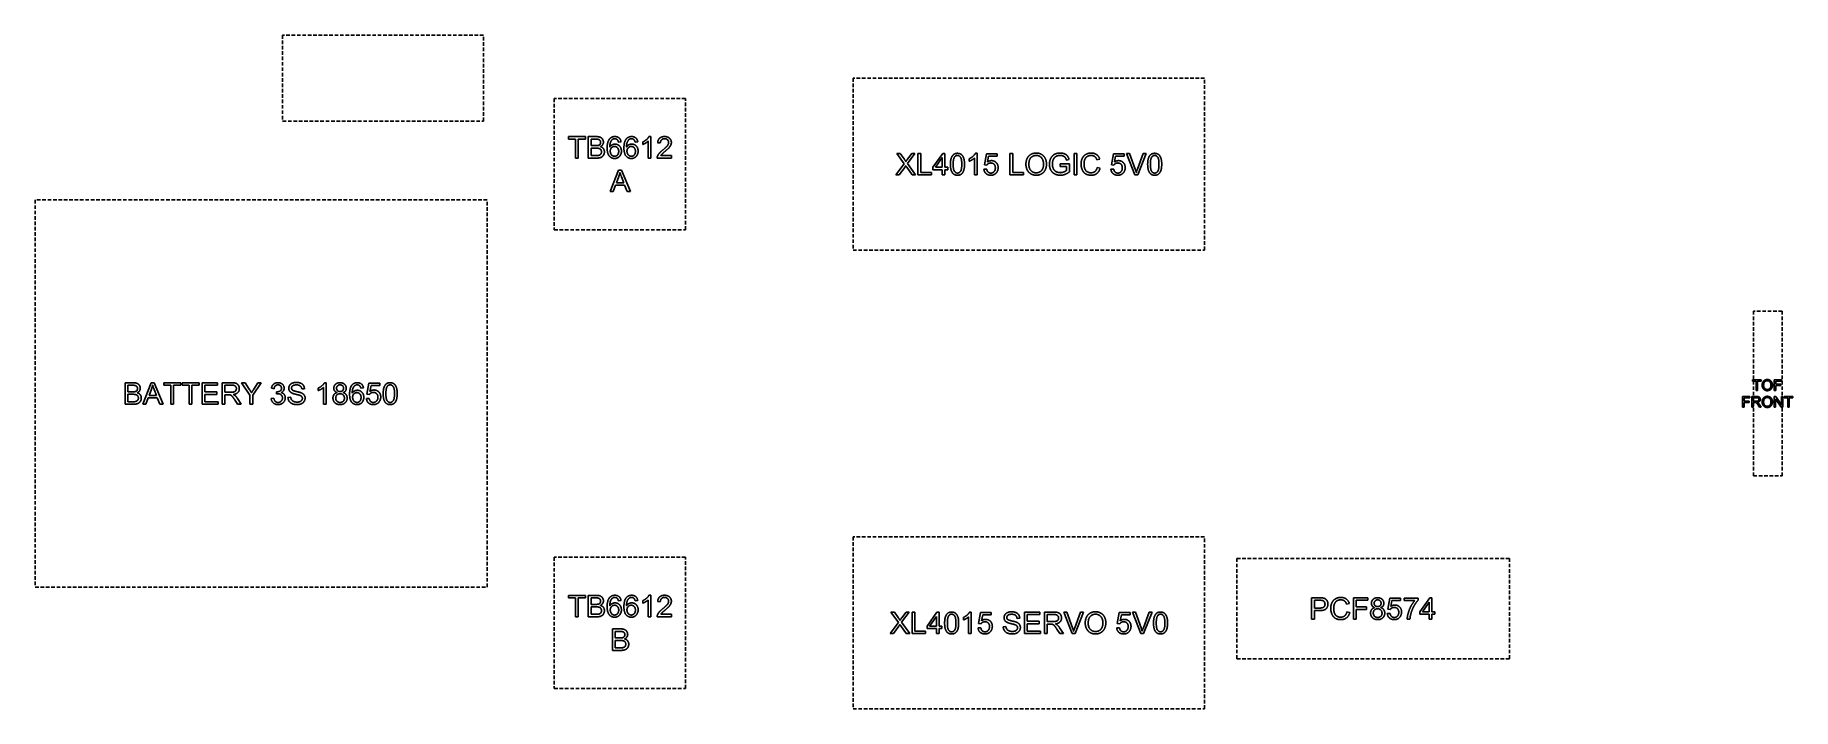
# Model space of a CAD drawing. Header units: millimetres. Extents: x -106 to 139, y -44 to 50.
import ezdxf

# ---------------------------------------------------------------- set-up
doc = ezdxf.new("R2010")
doc.units = ezdxf.units.MM
doc.linetypes.add('DASHED', pattern=[0.75, 0.5, -0.25])
doc.layers.get('0').update_dxf_attribs({"linetype": 'CONTINUOUS'})

msp = doc.modelspace()

# ---------------------------------------------------------------- linework, layer by layer
at = {"linetype": 'DASHED'}
for p, q in [((-44, 50), (-72, 50)), ((-72, 50), (-72, 38)), ((-44, 38), (-44, 50)), ((56.5, 44), (7.5, 44)), ((7.5, 44), (7.5, 20)), ((56.5, 20), (56.5, 44)), ((-15.85, 41.15), (-34.15, 41.15)), ((-34.15, 41.15), (-34.15, 22.85)), ((-15.85, 22.85), (-15.85, 41.15)), ((-72, 38), (-44, 38)), ((-43.5, 27), (-106.5, 27)), ((-106.5, 27), (-106.5, -27)), ((-43.5, -27), (-43.5, 27)), ((-34.15, 22.85), (-15.85, 22.85)), ((7.5, 20), (56.5, 20)), ((137, 11.5), (133, 11.5)), ((133, 11.5), (133, -11.5)), ((137, -11.5), (137, 11.5)), ((133, -11.5), (137, -11.5)), ((56.5, -20), (7.5, -20)), ((7.5, -20), (7.5, -44)), ((56.5, -44), (56.5, -20)), ((-15.85, -22.85), (-34.15, -22.85)), ((-34.15, -22.85), (-34.15, -41.15)), ((-15.85, -41.15), (-15.85, -22.85)), ((99, -23), (61, -23)), ((61, -23), (61, -37)), ((99, -37), (99, -23)), ((-106.5, -27), (-43.5, -27)), ((61, -37), (99, -37)), ((-34.15, -41.15), (-15.85, -41.15)), ((7.5, -44), (56.5, -44))]:
    msp.add_line(p, q, dxfattribs=at)
for p, q in [((-32.18, 35.49), (-32.18, 35.84)), ((-32.18, 35.84), (-29.8, 35.84)), ((-31.19, 35.49), (-32.18, 35.49)), ((-31.19, 32.84), (-31.19, 35.49)), ((-29.8, 35.49), (-30.79, 35.49)), ((-30.79, 35.49), (-30.79, 32.84)), ((-29.8, 35.84), (-29.8, 35.49)), ((-29.41, 32.84), (-29.41, 35.84)), ((-29.41, 35.84), (-28.29, 35.84)), ((-28.41, 35.49), (-29.01, 35.49)), ((-29.01, 35.49), (-29.01, 34.58)), ((-29.01, 34.58), (-28.37, 34.58)), ((-24.84, 35.11), (-25.2, 35.08)), ((-22.51, 35.11), (-22.87, 35.08)), ((-21.8, 34.74), (-21.8, 35.1)), ((-21.07, 32.84), (-21.07, 35.19)), ((-20.94, 35.85), (-20.7, 35.85)), ((-20.7, 35.85), (-20.7, 32.84)), ((-19.36, 34.95), (-19.73, 34.99)), ((-30.79, 32.84), (-31.19, 32.84)), ((-28.27, 32.84), (-29.41, 32.84)), ((-28.32, 34.23), (-29.01, 34.23)), ((-29.01, 34.23), (-29.01, 33.2)), ((-29.01, 33.2), (-28.27, 33.2)), ((-20.7, 32.84), (-21.07, 32.84)), ((-17.82, 32.84), (-19.8, 32.84)), ((-19.29, 33.2), (-17.82, 33.2)), ((-17.82, 33.2), (-17.82, 32.84)), ((13.47, 30.5), (14.63, 32.06)), ((14.63, 32.06), (13.61, 33.5)), ((13.61, 33.5), (14.08, 33.5)), ((14.08, 33.5), (14.63, 32.73)), ((16.14, 33.5), (15.09, 32.09)), ((15.09, 32.09), (16.22, 30.5)), ((15.1, 32.7), (15.71, 33.5)), ((15.71, 33.5), (16.14, 33.5)), ((16.55, 30.5), (16.55, 33.5)), ((16.55, 33.5), (16.95, 33.5)), ((16.95, 33.5), (16.95, 30.85)), ((18.63, 31.56), (20, 33.5)), ((19.93, 32.91), (18.99, 31.56)), ((19.93, 31.56), (19.93, 32.91)), ((20, 33.5), (20.3, 33.5)), ((20.3, 33.5), (20.3, 31.56)), ((23.7, 32.4), (23.7, 32.76)), ((24.43, 30.5), (24.43, 32.85)), ((24.56, 33.51), (24.8, 33.51)), ((24.8, 33.51), (24.8, 30.5)), ((25.81, 31.92), (26.1, 33.46)), ((26.16, 31.87), (25.81, 31.92)), ((26.1, 33.46), (27.59, 33.46)), ((26.4, 33.11), (26.23, 32.3)), ((27.59, 33.11), (26.4, 33.11)), ((27.59, 33.46), (27.59, 33.11)), ((29.37, 30.5), (29.37, 33.5)), ((29.37, 33.5), (29.77, 33.5)), ((29.77, 33.5), (29.77, 30.85)), ((36.38, 31.68), (36.38, 32.03)), ((36.38, 32.03), (37.66, 32.03)), ((37.61, 32.66), (37.25, 32.56)), ((37.66, 32.03), (37.66, 30.92)), ((38.31, 30.5), (38.31, 33.5)), ((38.31, 33.5), (38.7, 33.5)), ((38.7, 33.5), (38.7, 30.5)), ((41.89, 32.68), (41.5, 32.59)), ((43.51, 31.92), (43.8, 33.46)), ((43.86, 31.87), (43.51, 31.92)), ((43.8, 33.46), (45.29, 33.46)), ((44.1, 33.11), (43.94, 32.3)), ((45.29, 33.11), (44.1, 33.11)), ((45.29, 33.46), (45.29, 33.11)), ((46.78, 30.5), (45.62, 33.5)), ((45.62, 33.5), (46.05, 33.5)), ((46.05, 33.5), (46.83, 31.32)), ((47.15, 31.32), (47.96, 33.5)), ((48.37, 33.5), (47.19, 30.5)), ((47.96, 33.5), (48.37, 33.5)), ((-26.34, 28.16), (-25.19, 31.16)), ((-25.15, 30.27), (-25.48, 29.39)), ((-25.19, 31.16), (-24.76, 31.16)), ((-24.46, 29.39), (-24.77, 30.22)), ((-24.76, 31.16), (-23.53, 28.16)), ((13.95, 30.5), (13.47, 30.5)), ((14.7, 31.55), (13.95, 30.5)), ((15.73, 30.5), (14.98, 31.57)), ((16.22, 30.5), (15.73, 30.5)), ((18.43, 30.5), (16.55, 30.5)), ((16.95, 30.85), (18.43, 30.85)), ((18.43, 30.85), (18.43, 30.5)), ((18.63, 31.22), (18.63, 31.56)), ((19.93, 31.22), (18.63, 31.22)), ((18.99, 31.56), (19.93, 31.56)), ((19.93, 30.5), (19.93, 31.22)), ((20.3, 30.5), (19.93, 30.5)), ((20.3, 31.56), (20.71, 31.56)), ((20.71, 31.22), (20.3, 31.22)), ((20.3, 31.22), (20.3, 30.5)), ((20.71, 31.56), (20.71, 31.22)), ((24.8, 30.5), (24.43, 30.5)), ((25.75, 31.29), (26.13, 31.32)), ((31.25, 30.5), (29.37, 30.5)), ((29.77, 30.85), (31.25, 30.85)), ((31.25, 30.85), (31.25, 30.5)), ((37.27, 31.68), (36.38, 31.68)), ((37.27, 31.12), (37.27, 31.68)), ((38.7, 30.5), (38.31, 30.5)), ((41.55, 31.55), (41.94, 31.45)), ((43.45, 31.29), (43.83, 31.32)), ((47.19, 30.5), (46.78, 30.5)), ((-25.92, 28.16), (-26.34, 28.16)), ((-25.59, 29.07), (-25.92, 28.16)), ((-24.34, 29.07), (-25.59, 29.07)), ((-25.48, 29.39), (-24.46, 29.39)), ((-23.99, 28.16), (-24.34, 29.07)), ((-23.53, 28.16), (-23.99, 28.16)), ((-93.96, -1.5), (-93.96, 1.5)), ((-93.96, 1.5), (-92.84, 1.5)), ((-92.97, 1.15), (-93.57, 1.15)), ((-93.57, 1.15), (-93.57, 0.24)), ((-93.57, 0.24), (-92.92, 0.24)), ((-91.48, -1.5), (-90.33, 1.5)), ((-90.29, 0.61), (-90.62, -0.27)), ((-90.33, 1.5), (-89.9, 1.5)), ((-89.6, -0.27), (-89.91, 0.56)), ((-89.9, 1.5), (-88.67, -1.5)), ((-88.58, 1.15), (-88.58, 1.5)), ((-88.58, 1.5), (-86.2, 1.5)), ((-87.59, 1.15), (-88.58, 1.15)), ((-87.59, -1.5), (-87.59, 1.15)), ((-86.2, 1.15), (-87.2, 1.15)), ((-87.2, 1.15), (-87.2, -1.5)), ((-86.2, 1.5), (-86.2, 1.15)), ((-86.02, 1.15), (-86.02, 1.5)), ((-86.02, 1.5), (-83.64, 1.5)), ((-85.03, 1.15), (-86.02, 1.15)), ((-85.03, -1.5), (-85.03, 1.15)), ((-83.64, 1.15), (-84.64, 1.15)), ((-84.64, 1.15), (-84.64, -1.5)), ((-83.64, 1.5), (-83.64, 1.15)), ((-83.23, -1.5), (-83.23, 1.5)), ((-83.23, 1.5), (-81.06, 1.5)), ((-81.06, 1.15), (-82.83, 1.15)), ((-82.83, 1.15), (-82.83, 0.23)), ((-82.83, 0.23), (-81.17, 0.23)), ((-81.17, 0.23), (-81.17, -0.12)), ((-81.06, 1.5), (-81.06, 1.15)), ((-80.44, -1.5), (-80.44, 1.5)), ((-80.44, 1.5), (-79.11, 1.5)), ((-79.09, 1.17), (-80.04, 1.17)), ((-80.04, 1.17), (-80.04, 0.18)), ((-80.04, 0.18), (-79.19, 0.18)), ((-76.57, -0.23), (-77.73, 1.5)), ((-77.73, 1.5), (-77.24, 1.5)), ((-77.24, 1.5), (-76.65, 0.6)), ((-74.98, 1.5), (-76.17, -0.23)), ((-76.02, 0.62), (-75.44, 1.5)), ((-75.44, 1.5), (-74.98, 1.5)), ((-73.2, 0.67), (-73.57, 0.73)), ((-72.88, -0.08), (-72.84, 0.24)), ((-68.96, 0.65), (-69.34, 0.63)), ((-67.03, 0.4), (-67.03, 0.76)), ((-66.3, -1.5), (-66.3, 0.85)), ((-66.16, 1.51), (-65.93, 1.51)), ((-65.93, 1.51), (-65.93, -1.5)), ((-60.74, 0.77), (-61.11, 0.74)), ((-60.26, -0.08), (-59.97, 1.46)), ((-59.97, 1.46), (-58.47, 1.46)), ((-59.67, 1.11), (-59.83, 0.3)), ((-58.47, 1.11), (-59.67, 1.11)), ((-58.47, 1.46), (-58.47, 1.11)), ((132.89, 1.74), (132.89, 1.92)), ((132.89, 1.92), (134.08, 1.92)), ((133.38, 1.74), (132.89, 1.74)), ((133.38, 0.42), (133.38, 1.74)), ((133.58, 0.42), (133.38, 0.42)), ((134.08, 1.74), (133.58, 1.74)), ((133.58, 1.74), (133.58, 0.42)), ((134.08, 1.92), (134.08, 1.74)), ((135.92, 0.42), (135.92, 1.92)), ((135.92, 1.92), (136.93, 1.92)), ((136.12, 0.42), (135.92, 0.42)), ((136.93, 1.74), (136.12, 1.74)), ((136.12, 1.74), (136.12, 1.28)), ((136.12, 1.28), (136.82, 1.28)), ((136.82, 1.1), (136.12, 1.1)), ((136.12, 1.1), (136.12, 0.42)), ((136.82, 1.28), (136.82, 1.1)), ((136.93, 1.92), (136.93, 1.74)), ((-92.82, -1.5), (-93.96, -1.5)), ((-92.87, -0.11), (-93.57, -0.11)), ((-93.57, -0.11), (-93.57, -1.15)), ((-93.57, -1.15), (-92.82, -1.15)), ((-91.06, -1.5), (-91.48, -1.5)), ((-90.73, -0.59), (-91.06, -1.5)), ((-89.48, -0.59), (-90.73, -0.59)), ((-90.62, -0.27), (-89.6, -0.27)), ((-89.13, -1.5), (-89.48, -0.59)), ((-88.67, -1.5), (-89.13, -1.5)), ((-87.2, -1.5), (-87.59, -1.5)), ((-84.64, -1.5), (-85.03, -1.5)), ((-80.99, -1.5), (-83.23, -1.5)), ((-81.17, -0.12), (-82.83, -0.12)), ((-82.83, -0.12), (-82.83, -1.15)), ((-82.83, -1.15), (-80.99, -1.15)), ((-80.99, -1.15), (-80.99, -1.5)), ((-80.04, -1.5), (-80.44, -1.5)), ((-79.58, -0.17), (-80.04, -0.17)), ((-80.04, -0.17), (-80.04, -1.5)), ((-78.29, -1.5), (-78.69, -0.88)), ((-78.31, -0.68), (-77.79, -1.5)), ((-77.79, -1.5), (-78.29, -1.5)), ((-76.57, -1.5), (-76.57, -0.23)), ((-76.17, -1.5), (-76.57, -1.5)), ((-76.17, -0.23), (-76.17, -1.5)), ((-73.6, -0.71), (-73.23, -0.66)), ((-71.26, -0.54), (-70.89, -0.5)), ((-65.93, -1.5), (-66.3, -1.5)), ((-60.32, -0.71), (-59.94, -0.68)), ((-59.91, -0.13), (-60.26, -0.08)), ((131.5, -1.92), (131.5, -0.42)), ((131.5, -0.42), (132.51, -0.42)), ((131.7, -1.92), (131.5, -1.92)), ((132.51, -0.6), (131.7, -0.6)), ((131.7, -0.6), (131.7, -1.06)), ((131.7, -1.06), (132.4, -1.06)), ((132.4, -1.24), (131.7, -1.24)), ((131.7, -1.24), (131.7, -1.92)), ((132.4, -1.06), (132.4, -1.24)), ((132.51, -0.42), (132.51, -0.6)), ((132.77, -1.92), (132.77, -0.42)), ((132.77, -0.42), (133.44, -0.42)), ((132.97, -1.92), (132.77, -1.92)), ((133.44, -0.59), (132.97, -0.59)), ((132.97, -0.59), (132.97, -1.08)), ((132.97, -1.08), (133.4, -1.08)), ((133.2, -1.25), (132.97, -1.25)), ((132.97, -1.25), (132.97, -1.92)), ((133.84, -1.92), (133.65, -1.61)), ((133.83, -1.51), (134.09, -1.92)), ((134.09, -1.92), (133.84, -1.92)), ((135.91, -1.92), (135.91, -0.42)), ((135.91, -0.42), (136.11, -0.42)), ((136.1, -1.92), (135.91, -1.92)), ((136.89, -1.92), (136.1, -0.74)), ((136.1, -0.74), (136.1, -1.92)), ((136.11, -0.42), (136.9, -1.6)), ((137.09, -1.92), (136.89, -1.92)), ((136.9, -1.6), (136.9, -0.42)), ((136.9, -0.42), (137.09, -0.42)), ((137.09, -0.42), (137.09, -1.92)), ((137.31, -0.6), (137.31, -0.42)), ((137.31, -0.42), (138.5, -0.42)), ((137.81, -0.6), (137.31, -0.6)), ((137.81, -1.92), (137.81, -0.6)), ((138.01, -1.92), (137.81, -1.92)), ((138.5, -0.6), (138.01, -0.6)), ((138.01, -0.6), (138.01, -1.92)), ((138.5, -0.42), (138.5, -0.6)), ((-32.18, -28.51), (-32.18, -28.16)), ((-32.18, -28.16), (-29.8, -28.16)), ((-31.19, -28.51), (-32.18, -28.51)), ((-31.19, -31.16), (-31.19, -28.51)), ((-29.8, -28.51), (-30.79, -28.51)), ((-30.79, -28.51), (-30.79, -31.16)), ((-29.8, -28.16), (-29.8, -28.51)), ((-29.41, -31.16), (-29.41, -28.16)), ((-29.41, -28.16), (-28.29, -28.16)), ((-28.41, -28.51), (-29.01, -28.51)), ((-29.01, -28.51), (-29.01, -29.42)), ((-24.84, -28.89), (-25.2, -28.92)), ((-22.51, -28.89), (-22.87, -28.92)), ((-21.8, -29.26), (-21.8, -28.9)), ((-21.07, -31.16), (-21.07, -28.81)), ((-20.94, -28.15), (-20.7, -28.15)), ((-20.7, -28.15), (-20.7, -31.16)), ((-19.36, -29.05), (-19.73, -29.01)), ((71.41, -31.5), (71.41, -28.5)), ((71.41, -28.5), (72.54, -28.5)), ((72.57, -28.85), (71.81, -28.85)), ((71.81, -28.85), (71.81, -29.93)), ((76.69, -29.32), (76.3, -29.41)), ((77.25, -31.5), (77.25, -28.5)), ((77.25, -28.5), (79.28, -28.5)), ((79.28, -28.85), (77.65, -28.85)), ((77.65, -28.85), (77.65, -29.78)), ((79.28, -28.5), (79.28, -28.85)), ((82.04, -30.08), (82.33, -28.54)), ((82.33, -28.54), (83.82, -28.54)), ((82.62, -28.89), (82.46, -29.7)), ((83.82, -28.89), (82.62, -28.89)), ((83.82, -28.54), (83.82, -28.89)), ((84.33, -28.89), (84.33, -28.54)), ((84.33, -28.54), (86.27, -28.54)), ((85.8, -28.89), (84.33, -28.89)), ((86.27, -28.54), (86.27, -28.83)), ((86.51, -30.44), (87.88, -28.5)), ((87.82, -29.09), (86.88, -30.44)), ((87.82, -30.44), (87.82, -29.09)), ((87.88, -28.5), (88.18, -28.5)), ((88.18, -28.5), (88.18, -30.44)), ((-30.79, -31.16), (-31.19, -31.16)), ((-28.27, -31.16), (-29.41, -31.16)), ((-29.01, -29.42), (-28.37, -29.42)), ((-28.32, -29.77), (-29.01, -29.77)), ((-29.01, -29.77), (-29.01, -30.8)), ((-29.01, -30.8), (-28.27, -30.8)), ((-20.7, -31.16), (-21.07, -31.16)), ((-17.82, -31.16), (-19.8, -31.16)), ((-19.29, -30.8), (-17.82, -30.8)), ((-17.82, -30.8), (-17.82, -31.16)), ((13.82, -31.94), (12.79, -30.5)), ((12.79, -30.5), (13.27, -30.5)), ((13.27, -30.5), (13.81, -31.27)), ((15.32, -30.5), (14.27, -31.91)), ((14.29, -31.3), (14.89, -30.5)), ((14.89, -30.5), (15.32, -30.5)), ((15.74, -33.5), (15.74, -30.5)), ((15.74, -30.5), (16.14, -30.5)), ((16.14, -30.5), (16.14, -33.15)), ((17.82, -32.44), (19.19, -30.5)), ((19.12, -31.09), (18.18, -32.44)), ((19.12, -32.44), (19.12, -31.09)), ((19.19, -30.5), (19.49, -30.5)), ((19.49, -30.5), (19.49, -32.44)), ((22.88, -31.6), (22.88, -31.24)), ((23.62, -33.5), (23.62, -31.15)), ((23.75, -30.49), (23.99, -30.49)), ((23.99, -30.49), (23.99, -33.5)), ((25, -32.08), (25.29, -30.54)), ((25.29, -30.54), (26.78, -30.54)), ((25.58, -30.89), (25.42, -31.7)), ((26.78, -30.89), (25.58, -30.89)), ((26.78, -30.54), (26.78, -30.89)), ((30.74, -31.35), (30.36, -31.37)), ((31.38, -33.5), (31.38, -30.5)), ((31.38, -30.5), (33.55, -30.5)), ((33.55, -30.85), (31.77, -30.85)), ((31.77, -30.85), (31.77, -31.77)), ((31.77, -31.77), (33.43, -31.77)), ((33.43, -31.77), (33.43, -32.12)), ((33.55, -30.5), (33.55, -30.85)), ((34.17, -33.5), (34.17, -30.5)), ((34.17, -30.5), (35.5, -30.5)), ((35.52, -30.83), (34.57, -30.83)), ((34.57, -30.83), (34.57, -31.82)), ((34.57, -31.82), (35.42, -31.82)), ((38.05, -33.5), (36.89, -30.5)), ((36.89, -30.5), (37.32, -30.5)), ((37.32, -30.5), (38.1, -32.68)), ((38.42, -32.68), (39.23, -30.5)), ((39.63, -30.5), (38.46, -33.5)), ((39.23, -30.5), (39.63, -30.5)), ((44.33, -32.08), (44.62, -30.54)), ((44.62, -30.54), (46.11, -30.54)), ((44.91, -30.89), (44.75, -31.7)), ((46.11, -30.89), (44.91, -30.89)), ((46.11, -30.54), (46.11, -30.89)), ((47.6, -33.5), (46.44, -30.5)), ((46.44, -30.5), (46.87, -30.5)), ((46.87, -30.5), (47.65, -32.68)), ((47.97, -32.68), (48.78, -30.5)), ((49.18, -30.5), (48.01, -33.5)), ((48.78, -30.5), (49.18, -30.5)), ((71.81, -31.5), (71.41, -31.5)), ((71.81, -29.93), (72.58, -29.93)), ((72.58, -30.28), (71.81, -30.28)), ((71.81, -30.28), (71.81, -31.5)), ((76.35, -30.45), (76.74, -30.55)), ((77.65, -31.5), (77.25, -31.5)), ((77.65, -29.78), (79.06, -29.78)), ((79.06, -30.14), (77.65, -30.14)), ((77.65, -30.14), (77.65, -31.5)), ((79.06, -29.78), (79.06, -30.14)), ((81.97, -30.71), (82.36, -30.68)), ((82.39, -30.13), (82.04, -30.08)), ((85.13, -31.5), (84.75, -31.5)), ((86.51, -30.78), (86.51, -30.44)), ((87.82, -30.78), (86.51, -30.78)), ((86.88, -30.44), (87.82, -30.44)), ((87.82, -31.5), (87.82, -30.78)), ((88.18, -31.5), (87.82, -31.5)), ((88.18, -30.44), (88.59, -30.44)), ((88.59, -30.78), (88.18, -30.78)), ((88.18, -30.78), (88.18, -31.5)), ((88.59, -30.44), (88.59, -30.78)), ((-26.03, -35.84), (-26.03, -32.84)), ((-26.03, -32.84), (-24.9, -32.84)), ((-25.03, -33.2), (-25.63, -33.2)), ((-25.63, -33.2), (-25.63, -34.1)), ((-25.63, -34.1), (-24.98, -34.1)), ((12.66, -33.5), (13.82, -31.94)), ((13.13, -33.5), (12.66, -33.5)), ((13.89, -32.45), (13.13, -33.5)), ((14.91, -33.5), (14.16, -32.43)), ((14.27, -31.91), (15.41, -33.5)), ((15.41, -33.5), (14.91, -33.5)), ((17.61, -33.5), (15.74, -33.5)), ((16.14, -33.15), (17.61, -33.15)), ((17.61, -33.15), (17.61, -33.5)), ((17.82, -32.78), (17.82, -32.44)), ((19.12, -32.78), (17.82, -32.78)), ((18.18, -32.44), (19.12, -32.44)), ((19.12, -33.5), (19.12, -32.78)), ((19.49, -33.5), (19.12, -33.5)), ((19.49, -32.44), (19.89, -32.44)), ((19.89, -32.78), (19.49, -32.78)), ((19.49, -32.78), (19.49, -33.5)), ((19.89, -32.44), (19.89, -32.78)), ((23.99, -33.5), (23.62, -33.5)), ((24.93, -32.71), (25.32, -32.68)), ((25.34, -32.13), (25, -32.08)), ((28.44, -32.54), (28.81, -32.5)), ((33.62, -33.5), (31.38, -33.5)), ((33.43, -32.12), (31.77, -32.12)), ((31.77, -32.12), (31.77, -33.15)), ((31.77, -33.15), (33.62, -33.15)), ((33.62, -33.15), (33.62, -33.5)), ((34.57, -33.5), (34.17, -33.5)), ((35.03, -32.17), (34.57, -32.17)), ((34.57, -32.17), (34.57, -33.5)), ((36.32, -33.5), (35.92, -32.88)), ((36.29, -32.68), (36.82, -33.5)), ((36.82, -33.5), (36.32, -33.5)), ((38.46, -33.5), (38.05, -33.5)), ((44.26, -32.71), (44.65, -32.68)), ((44.67, -32.13), (44.33, -32.08)), ((48.01, -33.5), (47.6, -33.5)), ((-24.89, -35.84), (-26.03, -35.84)), ((-24.94, -34.46), (-25.63, -34.46)), ((-25.63, -34.46), (-25.63, -35.49)), ((-25.63, -35.49), (-24.89, -35.49))]:
    msp.add_line(p, q)
for points in [[(-27.96, 35.44), (-28.09, 35.49), (-28.41, 35.49)], [(-28.37, 34.58), (-28.1, 34.58), (-27.99, 34.62)], [(-28.29, 35.84), (-27.94, 35.84), (-27.73, 35.75)], [(-27.99, 34.62), (-27.84, 34.66), (-27.76, 34.76)], [(-27.75, 35.29), (-27.83, 35.4), (-27.96, 35.44)], [(-27.76, 34.76), (-27.68, 34.87), (-27.68, 35.03)], [(-27.68, 35.03), (-27.68, 35.18), (-27.75, 35.29)], [(-27.73, 35.75), (-27.53, 35.66), (-27.41, 35.47)], [(-27.4, 34.71), (-27.5, 34.54), (-27.71, 34.44)], [(-27.71, 34.44), (-27.44, 34.36), (-27.29, 34.17)], [(-27.41, 35.47), (-27.29, 35.28), (-27.29, 35.07)], [(-27.29, 35.07), (-27.29, 34.88), (-27.4, 34.71)], [(-26.77, 34.24), (-26.77, 35.11), (-26.44, 35.51)], [(-26.44, 35.51), (-26.16, 35.85), (-25.69, 35.85)], [(-26.29, 35.08), (-26.39, 34.84), (-26.4, 34.39)], [(-26.4, 34.39), (-26.27, 34.59), (-26.07, 34.69)], [(-26.02, 35.45), (-26.19, 35.33), (-26.29, 35.08)], [(-25.74, 34.46), (-25.99, 34.46), (-26.17, 34.28)], [(-26.07, 34.69), (-25.88, 34.79), (-25.67, 34.79)], [(-25.71, 35.55), (-25.89, 35.55), (-26.02, 35.45)], [(-25.33, 34.28), (-25.49, 34.46), (-25.74, 34.46)], [(-25.34, 35.39), (-25.49, 35.55), (-25.71, 35.55)], [(-25.69, 35.85), (-25.33, 35.85), (-25.11, 35.65)], [(-25.67, 34.79), (-25.3, 34.79), (-25.04, 34.52)], [(-25.2, 35.08), (-25.25, 35.29), (-25.34, 35.39)], [(-25.11, 35.65), (-24.88, 35.46), (-24.84, 35.11)], [(-25.04, 34.52), (-24.78, 34.24), (-24.78, 33.82)], [(-24.43, 34.24), (-24.43, 35.11), (-24.11, 35.51)], [(-24.11, 35.51), (-23.83, 35.85), (-23.36, 35.85)], [(-23.96, 35.08), (-24.06, 34.84), (-24.07, 34.39)], [(-24.07, 34.39), (-23.93, 34.59), (-23.74, 34.69)], [(-23.69, 35.45), (-23.86, 35.33), (-23.96, 35.08)], [(-23.41, 34.46), (-23.66, 34.46), (-23.84, 34.28)], [(-23.74, 34.69), (-23.55, 34.79), (-23.34, 34.79)], [(-23.38, 35.55), (-23.56, 35.55), (-23.69, 35.45)], [(-23, 34.28), (-23.16, 34.46), (-23.41, 34.46)], [(-23.01, 35.39), (-23.16, 35.55), (-23.38, 35.55)], [(-23.36, 35.85), (-23, 35.85), (-22.78, 35.65)], [(-23.34, 34.79), (-22.97, 34.79), (-22.71, 34.52)], [(-22.87, 35.08), (-22.92, 35.29), (-23.01, 35.39)], [(-22.78, 35.65), (-22.55, 35.46), (-22.51, 35.11)], [(-22.71, 34.52), (-22.45, 34.24), (-22.45, 33.82)], [(-21.8, 35.1), (-21.5, 35.25), (-21.26, 35.45)], [(-21.42, 34.93), (-21.63, 34.81), (-21.8, 34.74)], [(-21.07, 35.19), (-21.2, 35.06), (-21.42, 34.93)], [(-21.26, 35.45), (-21.03, 35.66), (-20.94, 35.85)], [(-19.73, 34.99), (-19.69, 35.41), (-19.44, 35.63)], [(-19.44, 35.63), (-19.19, 35.85), (-18.76, 35.85)], [(-19.19, 35.39), (-19.35, 35.23), (-19.36, 34.95)], [(-18.77, 35.55), (-19.03, 35.55), (-19.19, 35.39)], [(-19.04, 33.95), (-18.55, 34.35), (-18.37, 34.58)], [(-18.36, 35.4), (-18.52, 35.55), (-18.77, 35.55)], [(-18.76, 35.85), (-18.33, 35.85), (-18.08, 35.61)], [(-18.37, 34.58), (-18.2, 34.82), (-18.2, 35.03)], [(-18.2, 35.03), (-18.2, 35.25), (-18.36, 35.4)], [(-17.9, 34.67), (-17.97, 34.49), (-18.14, 34.3)], [(-18.08, 35.61), (-17.82, 35.37), (-17.82, 35.02)], [(-17.82, 35.02), (-17.82, 34.84), (-17.9, 34.67)], [(-27.88, 34.18), (-28.03, 34.23), (-28.32, 34.23)], [(-28.27, 33.2), (-28.07, 33.2), (-28, 33.21)], [(-27.78, 32.89), (-27.98, 32.84), (-28.27, 32.84)], [(-28, 33.21), (-27.86, 33.23), (-27.77, 33.29)], [(-27.64, 34), (-27.73, 34.13), (-27.88, 34.18)], [(-27.45, 33.04), (-27.59, 32.94), (-27.78, 32.89)], [(-27.77, 33.29), (-27.68, 33.35), (-27.62, 33.46)], [(-27.56, 33.71), (-27.56, 33.88), (-27.64, 34)], [(-27.62, 33.46), (-27.56, 33.57), (-27.56, 33.71)], [(-27.24, 33.32), (-27.32, 33.14), (-27.45, 33.04)], [(-27.29, 34.17), (-27.15, 33.97), (-27.15, 33.71)], [(-27.15, 33.71), (-27.15, 33.5), (-27.24, 33.32)], [(-26.47, 33.13), (-26.77, 33.47), (-26.77, 34.24)], [(-25.72, 32.79), (-26.18, 32.79), (-26.47, 33.13)], [(-26.17, 34.28), (-26.34, 34.1), (-26.34, 33.81)], [(-26.34, 33.81), (-26.34, 33.62), (-26.26, 33.45)], [(-26.26, 33.45), (-26.18, 33.27), (-26.03, 33.18)], [(-26.03, 33.18), (-25.89, 33.09), (-25.73, 33.09)], [(-25.73, 33.09), (-25.5, 33.09), (-25.33, 33.28)], [(-25.24, 32.92), (-25.45, 32.79), (-25.72, 32.79)], [(-25.16, 33.79), (-25.16, 34.1), (-25.33, 34.28)], [(-25.33, 33.28), (-25.16, 33.47), (-25.16, 33.79)], [(-24.91, 33.29), (-25.03, 33.05), (-25.24, 32.92)], [(-24.78, 33.82), (-24.78, 33.53), (-24.91, 33.29)], [(-24.14, 33.13), (-24.43, 33.47), (-24.43, 34.24)], [(-23.39, 32.79), (-23.85, 32.79), (-24.14, 33.13)], [(-23.84, 34.28), (-24.01, 34.1), (-24.01, 33.81)], [(-24.01, 33.81), (-24.01, 33.62), (-23.93, 33.45)], [(-23.93, 33.45), (-23.85, 33.27), (-23.7, 33.18)], [(-23.7, 33.18), (-23.56, 33.09), (-23.4, 33.09)], [(-23.4, 33.09), (-23.17, 33.09), (-23, 33.28)], [(-22.91, 32.92), (-23.12, 32.79), (-23.39, 32.79)], [(-22.83, 33.79), (-22.83, 34.1), (-23, 34.28)], [(-23, 33.28), (-22.83, 33.47), (-22.83, 33.79)], [(-22.58, 33.29), (-22.7, 33.05), (-22.91, 32.92)], [(-22.45, 33.82), (-22.45, 33.53), (-22.58, 33.29)], [(-19.8, 32.84), (-19.81, 32.97), (-19.76, 33.1)], [(-19.76, 33.1), (-19.68, 33.3), (-19.52, 33.5)], [(-19.52, 33.5), (-19.35, 33.69), (-19.04, 33.95)], [(-19.14, 33.39), (-19.23, 33.3), (-19.29, 33.2)], [(-18.71, 33.77), (-19.04, 33.49), (-19.14, 33.39)], [(-18.14, 34.3), (-18.31, 34.11), (-18.71, 33.77)], [(14.63, 32.73), (14.8, 32.49), (14.87, 32.36)], [(14.87, 32.36), (14.97, 32.53), (15.1, 32.7)], [(21.08, 31.98), (21.08, 32.51), (21.19, 32.83)], [(21.38, 30.76), (21.08, 31.13), (21.08, 31.98)], [(21.19, 32.83), (21.3, 33.16), (21.52, 33.34)], [(21.65, 32.99), (21.46, 32.72), (21.46, 31.98)], [(21.46, 31.98), (21.46, 31.24), (21.63, 31)], [(21.52, 33.34), (21.73, 33.51), (22.06, 33.51)], [(22.06, 33.21), (21.8, 33.21), (21.65, 32.99)], [(22.06, 33.51), (22.3, 33.51), (22.49, 33.41)], [(22.49, 32.96), (22.32, 33.21), (22.06, 33.21)], [(22.49, 33.41), (22.67, 33.32), (22.79, 33.13)], [(22.66, 31.98), (22.66, 32.72), (22.49, 32.96)], [(22.49, 31), (22.66, 31.24), (22.66, 31.98)], [(22.79, 33.13), (22.9, 32.95), (22.97, 32.69)], [(23.04, 31.98), (23.04, 31.45), (22.93, 31.13)], [(22.97, 32.69), (23.04, 32.43), (23.04, 31.98)], [(23.7, 32.76), (24.01, 32.9), (24.24, 33.11)], [(24.08, 32.59), (23.87, 32.47), (23.7, 32.4)], [(24.43, 32.85), (24.3, 32.72), (24.08, 32.59)], [(24.24, 33.11), (24.47, 33.32), (24.56, 33.51)], [(26.38, 32.08), (26.24, 32), (26.16, 31.87)], [(26.23, 32.3), (26.5, 32.49), (26.8, 32.49)], [(26.7, 32.16), (26.52, 32.16), (26.38, 32.08)], [(27.17, 31.98), (26.99, 32.16), (26.7, 32.16)], [(26.8, 32.49), (27.19, 32.49), (27.46, 32.22)], [(27.34, 31.48), (27.34, 31.8), (27.17, 31.98)], [(27.46, 32.22), (27.73, 31.94), (27.73, 31.52)], [(31.6, 31.96), (31.6, 32.71), (32, 33.13)], [(31.77, 31.21), (31.6, 31.57), (31.6, 31.96)], [(32, 33.13), (32.4, 33.55), (33.04, 33.55)], [(32.31, 32.92), (32.01, 32.63), (32.01, 31.95)], [(32.01, 31.95), (32.01, 31.41), (32.3, 31.1)], [(33.04, 33.21), (32.62, 33.21), (32.31, 32.92)], [(33.04, 33.55), (33.45, 33.55), (33.79, 33.35)], [(33.57, 33.06), (33.34, 33.21), (33.04, 33.21)], [(33.93, 32.64), (33.81, 32.91), (33.57, 33.06)], [(33.77, 31.1), (34.06, 31.42), (34.06, 32)], [(33.79, 33.35), (34.12, 33.16), (34.29, 32.8)], [(34.06, 32), (34.06, 32.36), (33.93, 32.64)], [(34.47, 32), (34.47, 31.54), (34.28, 31.18)], [(34.29, 32.8), (34.47, 32.45), (34.47, 32)], [(34.88, 31.99), (34.88, 32.42), (35.06, 32.8)], [(35.06, 31.19), (34.88, 31.54), (34.88, 31.99)], [(35.06, 32.8), (35.25, 33.18), (35.59, 33.37)], [(35.4, 32.61), (35.29, 32.34), (35.29, 32.01)], [(35.29, 32.01), (35.29, 31.61), (35.43, 31.34)], [(35.59, 32.91), (35.47, 32.78), (35.4, 32.61)], [(35.59, 33.37), (35.93, 33.55), (36.38, 33.55)], [(35.91, 33.13), (35.72, 33.05), (35.59, 32.91)], [(36.38, 33.21), (36.11, 33.21), (35.91, 33.13)], [(36.38, 33.55), (36.71, 33.55), (36.97, 33.44)], [(36.8, 33.13), (36.61, 33.21), (36.38, 33.21)], [(37.08, 32.92), (36.98, 33.05), (36.8, 33.13)], [(36.97, 33.44), (37.23, 33.34), (37.38, 33.15)], [(37.25, 32.56), (37.18, 32.79), (37.08, 32.92)], [(37.38, 33.15), (37.53, 32.96), (37.61, 32.66)], [(39.29, 32.02), (39.29, 32.49), (39.47, 32.84)], [(39.45, 31.22), (39.29, 31.59), (39.29, 32.02)], [(39.47, 32.84), (39.65, 33.19), (39.98, 33.37)], [(39.79, 32.6), (39.7, 32.32), (39.7, 32.02)], [(39.7, 32.02), (39.7, 31.64), (39.81, 31.36)], [(40.12, 33.05), (39.89, 32.88), (39.79, 32.6)], [(39.98, 33.37), (40.31, 33.55), (40.71, 33.55)], [(40.7, 33.21), (40.35, 33.21), (40.12, 33.05)], [(41.2, 33.06), (41, 33.21), (40.7, 33.21)], [(40.71, 33.55), (41.16, 33.55), (41.46, 33.32)], [(41.5, 32.59), (41.4, 32.91), (41.2, 33.06)], [(41.46, 33.32), (41.77, 33.09), (41.89, 32.68)], [(44.08, 32.08), (43.94, 32), (43.86, 31.87)], [(43.94, 32.3), (44.21, 32.49), (44.5, 32.49)], [(44.4, 32.16), (44.23, 32.16), (44.08, 32.08)], [(44.87, 31.98), (44.69, 32.16), (44.4, 32.16)], [(44.5, 32.49), (44.9, 32.49), (45.17, 32.22)], [(45.04, 31.48), (45.04, 31.8), (44.87, 31.98)], [(45.17, 32.22), (45.44, 31.94), (45.44, 31.52)], [(48.57, 31.98), (48.57, 32.51), (48.68, 32.83)], [(48.87, 30.76), (48.57, 31.13), (48.57, 31.98)], [(48.68, 32.83), (48.79, 33.16), (49.01, 33.34)], [(49.14, 32.99), (48.95, 32.72), (48.95, 31.98)], [(48.95, 31.98), (48.95, 31.24), (49.12, 31)], [(49.01, 33.34), (49.22, 33.51), (49.55, 33.51)], [(49.55, 33.21), (49.29, 33.21), (49.14, 32.99)], [(49.55, 33.51), (49.79, 33.51), (49.97, 33.41)], [(49.98, 32.96), (49.8, 33.21), (49.55, 33.21)], [(49.97, 33.41), (50.16, 33.32), (50.28, 33.13)], [(50.15, 31.98), (50.15, 32.72), (49.98, 32.96)], [(49.98, 31), (50.15, 31.24), (50.15, 31.98)], [(50.28, 33.13), (50.39, 32.95), (50.46, 32.69)], [(50.53, 31.98), (50.53, 31.45), (50.42, 31.13)], [(50.46, 32.69), (50.53, 32.43), (50.53, 31.98)], [(-24.99, 30.84), (-25.04, 30.56), (-25.15, 30.27)], [(-24.77, 30.22), (-24.92, 30.6), (-24.99, 30.84)], [(14.84, 31.77), (14.74, 31.61), (14.7, 31.55)], [(14.98, 31.57), (14.91, 31.66), (14.84, 31.77)], [(22.06, 30.45), (21.63, 30.45), (21.38, 30.76)], [(21.63, 31), (21.81, 30.75), (22.06, 30.75)], [(22.06, 30.75), (22.32, 30.75), (22.49, 31)], [(22.61, 30.62), (22.39, 30.45), (22.06, 30.45)], [(22.93, 31.13), (22.82, 30.8), (22.61, 30.62)], [(26.04, 30.68), (25.78, 30.91), (25.75, 31.29)], [(26.71, 30.45), (26.3, 30.45), (26.04, 30.68)], [(26.13, 31.32), (26.17, 31.04), (26.33, 30.89)], [(26.33, 30.89), (26.49, 30.75), (26.71, 30.75)], [(26.71, 30.75), (26.98, 30.75), (27.16, 30.95)], [(27.5, 30.81), (27.21, 30.45), (26.71, 30.45)], [(27.16, 30.95), (27.34, 31.15), (27.34, 31.48)], [(27.73, 31.52), (27.73, 31.11), (27.5, 30.81)], [(32.28, 30.65), (31.94, 30.86), (31.77, 31.21)], [(33.03, 30.45), (32.61, 30.45), (32.28, 30.65)], [(32.3, 31.1), (32.59, 30.79), (33.03, 30.79)], [(33.03, 30.79), (33.48, 30.79), (33.77, 31.1)], [(33.76, 30.63), (33.43, 30.45), (33.03, 30.45)], [(34.28, 31.18), (34.1, 30.82), (33.76, 30.63)], [(35.61, 30.64), (35.25, 30.83), (35.06, 31.19)], [(35.43, 31.34), (35.57, 31.07), (35.83, 30.94)], [(36.41, 30.45), (35.97, 30.45), (35.61, 30.64)], [(35.83, 30.94), (36.09, 30.81), (36.39, 30.81)], [(36.39, 30.81), (36.65, 30.81), (36.89, 30.91)], [(37.05, 30.57), (36.74, 30.45), (36.41, 30.45)], [(36.89, 30.91), (37.14, 31.01), (37.27, 31.12)], [(37.66, 30.92), (37.36, 30.68), (37.05, 30.57)], [(39.91, 30.65), (39.61, 30.84), (39.45, 31.22)], [(39.81, 31.36), (39.92, 31.07), (40.16, 30.93)], [(40.7, 30.45), (40.22, 30.45), (39.91, 30.65)], [(40.16, 30.93), (40.39, 30.79), (40.67, 30.79)], [(40.67, 30.79), (41, 30.79), (41.23, 30.98)], [(41.49, 30.7), (41.17, 30.45), (40.7, 30.45)], [(41.23, 30.98), (41.46, 31.17), (41.55, 31.55)], [(41.94, 31.45), (41.82, 30.96), (41.49, 30.7)], [(43.74, 30.68), (43.48, 30.91), (43.45, 31.29)], [(44.41, 30.45), (44, 30.45), (43.74, 30.68)], [(43.83, 31.32), (43.88, 31.04), (44.03, 30.89)], [(44.03, 30.89), (44.19, 30.75), (44.41, 30.75)], [(44.41, 30.75), (44.68, 30.75), (44.86, 30.95)], [(45.2, 30.81), (44.91, 30.45), (44.41, 30.45)], [(44.86, 30.95), (45.04, 31.15), (45.04, 31.48)], [(45.44, 31.52), (45.44, 31.11), (45.2, 30.81)], [(46.83, 31.32), (46.93, 31.06), (46.99, 30.83)], [(46.99, 30.83), (47.06, 31.08), (47.15, 31.32)], [(49.55, 30.45), (49.12, 30.45), (48.87, 30.76)], [(49.12, 31), (49.3, 30.75), (49.55, 30.75)], [(49.55, 30.75), (49.8, 30.75), (49.98, 31)], [(50.1, 30.62), (49.88, 30.45), (49.55, 30.45)], [(50.42, 31.13), (50.31, 30.8), (50.1, 30.62)], [(-92.51, 1.1), (-92.64, 1.15), (-92.97, 1.15)], [(-92.92, 0.24), (-92.66, 0.24), (-92.54, 0.27)], [(-92.84, 1.5), (-92.5, 1.5), (-92.29, 1.41)], [(-92.54, 0.27), (-92.39, 0.32), (-92.31, 0.42)], [(-92.31, 0.95), (-92.38, 1.06), (-92.51, 1.1)], [(-92.24, 0.69), (-92.24, 0.83), (-92.31, 0.95)], [(-92.31, 0.42), (-92.24, 0.53), (-92.24, 0.69)], [(-92.29, 1.41), (-92.08, 1.32), (-91.96, 1.13)], [(-91.95, 0.37), (-92.05, 0.2), (-92.26, 0.1)], [(-92.26, 0.1), (-91.99, 0.02), (-91.85, -0.18)], [(-91.96, 1.13), (-91.84, 0.94), (-91.84, 0.73)], [(-91.84, 0.73), (-91.84, 0.54), (-91.95, 0.37)], [(-90.13, 1.18), (-90.18, 0.9), (-90.29, 0.61)], [(-89.91, 0.56), (-90.06, 0.94), (-90.13, 1.18)], [(-79.19, 0.18), (-78.91, 0.18), (-78.76, 0.23)], [(-79.11, 1.5), (-78.7, 1.5), (-78.5, 1.42)], [(-78.6, 1.03), (-78.76, 1.17), (-79.09, 1.17)], [(-78.24, 0.14), (-78.45, -0.08), (-78.88, -0.14)], [(-78.76, 0.23), (-78.61, 0.29), (-78.53, 0.41)], [(-78.45, 0.68), (-78.45, 0.89), (-78.6, 1.03)], [(-78.53, 0.41), (-78.45, 0.54), (-78.45, 0.68)], [(-78.5, 1.42), (-78.29, 1.34), (-78.16, 1.13)], [(-78.04, 0.68), (-78.04, 0.36), (-78.24, 0.14)], [(-78.16, 1.13), (-78.04, 0.93), (-78.04, 0.68)], [(-76.65, 0.6), (-76.49, 0.34), (-76.35, 0.09)], [(-76.35, 0.09), (-76.21, 0.32), (-76.02, 0.62)], [(-73.57, 0.73), (-73.5, 1.11), (-73.26, 1.31)], [(-73.26, 1.31), (-73.02, 1.51), (-72.66, 1.51)], [(-73.01, 1.07), (-73.16, 0.94), (-73.2, 0.67)], [(-72.66, 1.21), (-72.87, 1.21), (-73.01, 1.07)], [(-72.84, 0.24), (-72.8, 0.24), (-72.78, 0.24)], [(-72.78, 0.24), (-72.54, 0.24), (-72.35, 0.36)], [(-72.66, 1.51), (-72.42, 1.51), (-72.21, 1.41)], [(-72.3, 1.08), (-72.44, 1.21), (-72.66, 1.21)], [(-72.35, 0.36), (-72.16, 0.48), (-72.16, 0.74)], [(-72.16, 0.74), (-72.16, 0.94), (-72.3, 1.08)], [(-72.21, 1.41), (-72.01, 1.3), (-71.9, 1.12)], [(-71.89, 0.38), (-71.99, 0.22), (-72.2, 0.12)], [(-72.2, 0.12), (-71.93, 0.06), (-71.79, -0.13)], [(-71.9, 1.12), (-71.79, 0.94), (-71.79, 0.73)], [(-71.79, 0.73), (-71.79, 0.54), (-71.89, 0.38)], [(-71.15, 0.72), (-71.15, 0.95), (-71.02, 1.15)], [(-71.04, 0.35), (-71.15, 0.52), (-71.15, 0.72)], [(-70.72, 0.07), (-70.93, 0.18), (-71.04, 0.35)], [(-71.02, 1.15), (-70.89, 1.35), (-70.64, 1.45)], [(-70.6, 1.07), (-70.76, 0.94), (-70.76, 0.75)], [(-70.76, 0.75), (-70.76, 0.59), (-70.65, 0.48)], [(-70.14, -0.12), (-70.55, -0.02), (-70.72, 0.07)], [(-70.65, 0.48), (-70.53, 0.38), (-70.05, 0.27)], [(-70.64, 1.45), (-70.39, 1.55), (-70.09, 1.55)], [(-70.07, 1.2), (-70.43, 1.2), (-70.6, 1.07)], [(-70.09, 1.55), (-69.76, 1.55), (-69.5, 1.44)], [(-69.55, 1.06), (-69.73, 1.2), (-70.07, 1.2)], [(-70.05, 0.27), (-69.56, 0.16), (-69.38, 0.08)], [(-69.34, 0.63), (-69.37, 0.91), (-69.55, 1.06)], [(-69.5, 1.44), (-69.25, 1.34), (-69.11, 1.13)], [(-69.38, 0.08), (-69.12, -0.04), (-69, -0.23)], [(-69.11, 1.13), (-68.97, 0.92), (-68.96, 0.65)], [(-67.03, 0.76), (-66.72, 0.9), (-66.49, 1.11)], [(-66.65, 0.59), (-66.86, 0.47), (-67.03, 0.4)], [(-66.3, 0.85), (-66.43, 0.72), (-66.65, 0.59)], [(-66.49, 1.11), (-66.26, 1.32), (-66.16, 1.51)], [(-64.87, 0.74), (-64.87, 1.07), (-64.63, 1.29)], [(-64.76, 0.37), (-64.87, 0.52), (-64.87, 0.74)], [(-64.84, -0.14), (-64.69, 0.06), (-64.42, 0.13)], [(-64.42, 0.13), (-64.65, 0.21), (-64.76, 0.37)], [(-64.63, 1.29), (-64.4, 1.51), (-64.01, 1.51)], [(-64.35, 1.07), (-64.49, 0.94), (-64.49, 0.75)], [(-64.49, 0.75), (-64.49, 0.54), (-64.35, 0.4)], [(-64, 1.21), (-64.21, 1.21), (-64.35, 1.07)], [(-64.35, 0.4), (-64.22, 0.27), (-64, 0.27)], [(-64.01, 1.51), (-63.61, 1.51), (-63.37, 1.28)], [(-63.65, 1.07), (-63.79, 1.21), (-64, 1.21)], [(-64, 0.27), (-63.78, 0.27), (-63.65, 0.4)], [(-63.51, 0.73), (-63.51, 0.93), (-63.65, 1.07)], [(-63.65, 0.4), (-63.51, 0.54), (-63.51, 0.73)], [(-63.24, 0.36), (-63.35, 0.21), (-63.58, 0.13)], [(-63.58, 0.13), (-63.3, 0.04), (-63.16, -0.16)], [(-63.37, 1.28), (-63.13, 1.06), (-63.13, 0.73)], [(-63.13, 0.73), (-63.13, 0.52), (-63.24, 0.36)], [(-62.67, -0.1), (-62.67, 0.77), (-62.35, 1.17)], [(-62.35, 1.17), (-62.07, 1.51), (-61.59, 1.51)], [(-62.2, 0.74), (-62.3, 0.5), (-62.3, 0.05)], [(-62.3, 0.05), (-62.17, 0.25), (-61.98, 0.35)], [(-61.92, 1.11), (-62.1, 0.98), (-62.2, 0.74)], [(-61.65, 0.12), (-61.9, 0.12), (-62.07, -0.06)], [(-61.98, 0.35), (-61.79, 0.45), (-61.57, 0.45)], [(-61.62, 1.21), (-61.79, 1.21), (-61.92, 1.11)], [(-61.23, -0.06), (-61.4, 0.12), (-61.65, 0.12)], [(-61.25, 1.05), (-61.4, 1.21), (-61.62, 1.21)], [(-61.59, 1.51), (-61.24, 1.51), (-61.01, 1.31)], [(-61.57, 0.45), (-61.21, 0.45), (-60.95, 0.17)], [(-61.11, 0.74), (-61.16, 0.95), (-61.25, 1.05)], [(-61.01, 1.31), (-60.79, 1.12), (-60.74, 0.77)], [(-60.95, 0.17), (-60.69, -0.1), (-60.69, -0.53)], [(-59.69, 0.08), (-59.83, 0), (-59.91, -0.13)], [(-59.83, 0.3), (-59.56, 0.49), (-59.27, 0.49)], [(-59.36, 0.16), (-59.54, 0.16), (-59.69, 0.08)], [(-58.9, -0.02), (-59.08, 0.16), (-59.36, 0.16)], [(-59.27, 0.49), (-58.87, 0.49), (-58.6, 0.22)], [(-58.6, 0.22), (-58.33, -0.06), (-58.33, -0.48)], [(-57.99, -0.02), (-57.99, 0.51), (-57.88, 0.83)], [(-57.88, 0.83), (-57.77, 1.16), (-57.56, 1.34)], [(-57.42, 0.99), (-57.61, 0.72), (-57.61, -0.02)], [(-57.56, 1.34), (-57.34, 1.51), (-57.01, 1.51)], [(-57.02, 1.21), (-57.27, 1.21), (-57.42, 0.99)], [(-56.59, 0.96), (-56.76, 1.21), (-57.02, 1.21)], [(-57.01, 1.51), (-56.77, 1.51), (-56.59, 1.41)], [(-56.59, 1.41), (-56.41, 1.32), (-56.29, 1.13)], [(-56.41, -0.02), (-56.41, 0.72), (-56.59, 0.96)], [(-56.29, 1.13), (-56.17, 0.95), (-56.1, 0.69)], [(-56.1, 0.69), (-56.04, 0.43), (-56.04, -0.02)], [(134.22, 1.15), (134.22, 1.52), (134.42, 1.74)], [(134.31, 0.78), (134.22, 0.95), (134.22, 1.15)], [(134.56, 0.5), (134.39, 0.6), (134.31, 0.78)], [(134.42, 1.74), (134.62, 1.95), (134.94, 1.95)], [(134.58, 1.63), (134.43, 1.49), (134.43, 1.15)], [(134.43, 1.15), (134.43, 0.88), (134.57, 0.72)], [(134.94, 0.39), (134.73, 0.39), (134.56, 0.5)], [(134.57, 0.72), (134.72, 0.56), (134.94, 0.56)], [(134.94, 1.78), (134.73, 1.78), (134.58, 1.63)], [(134.94, 1.95), (135.15, 1.95), (135.31, 1.85)], [(135.21, 1.7), (135.09, 1.78), (134.94, 1.78)], [(134.94, 0.56), (135.16, 0.56), (135.31, 0.72)], [(135.3, 0.49), (135.13, 0.39), (134.94, 0.39)], [(135.39, 1.49), (135.33, 1.63), (135.21, 1.7)], [(135.56, 0.76), (135.47, 0.58), (135.3, 0.49)], [(135.31, 1.85), (135.48, 1.75), (135.57, 1.57)], [(135.31, 0.72), (135.45, 0.88), (135.45, 1.17)], [(135.45, 1.17), (135.45, 1.35), (135.39, 1.49)], [(135.66, 1.17), (135.66, 0.94), (135.56, 0.76)], [(135.57, 1.57), (135.66, 1.39), (135.66, 1.17)], [(-92.44, -0.17), (-92.59, -0.11), (-92.87, -0.11)], [(-92.82, -1.15), (-92.63, -1.15), (-92.55, -1.13)], [(-92.34, -1.45), (-92.53, -1.5), (-92.82, -1.5)], [(-92.55, -1.13), (-92.41, -1.11), (-92.32, -1.05)], [(-92.2, -0.34), (-92.28, -0.21), (-92.44, -0.17)], [(-92.01, -1.3), (-92.14, -1.4), (-92.34, -1.45)], [(-92.32, -1.05), (-92.23, -0.99), (-92.17, -0.88)], [(-92.11, -0.63), (-92.11, -0.46), (-92.2, -0.34)], [(-92.17, -0.88), (-92.11, -0.77), (-92.11, -0.63)], [(-91.79, -1.02), (-91.88, -1.2), (-92.01, -1.3)], [(-91.85, -0.18), (-91.7, -0.37), (-91.7, -0.63)], [(-91.7, -0.63), (-91.7, -0.84), (-91.79, -1.02)], [(-79.36, -0.18), (-79.43, -0.17), (-79.58, -0.17)], [(-79.18, -0.26), (-79.27, -0.2), (-79.36, -0.18)], [(-78.98, -0.46), (-79.09, -0.32), (-79.18, -0.26)], [(-78.69, -0.88), (-78.86, -0.61), (-78.98, -0.46)], [(-78.88, -0.14), (-78.73, -0.21), (-78.64, -0.28)], [(-78.64, -0.28), (-78.47, -0.44), (-78.31, -0.68)], [(-73.31, -1.32), (-73.57, -1.08), (-73.6, -0.71)], [(-72.65, -1.55), (-73.04, -1.55), (-73.31, -1.32)], [(-73.23, -0.66), (-73.17, -0.97), (-73.02, -1.11)], [(-73.02, -1.11), (-72.87, -1.25), (-72.65, -1.25)], [(-72.62, -0.04), (-72.72, -0.04), (-72.88, -0.08)], [(-72.65, -1.25), (-72.39, -1.25), (-72.21, -1.07)], [(-71.93, -1.28), (-72.21, -1.55), (-72.65, -1.55)], [(-72.2, -0.2), (-72.36, -0.04), (-72.62, -0.04)], [(-72.21, -1.07), (-72.03, -0.89), (-72.03, -0.62)], [(-72.03, -0.62), (-72.03, -0.37), (-72.2, -0.2)], [(-71.64, -0.61), (-71.64, -1.01), (-71.93, -1.28)], [(-71.79, -0.13), (-71.64, -0.32), (-71.64, -0.61)], [(-71.1, -1.08), (-71.25, -0.84), (-71.26, -0.54)], [(-70.66, -1.43), (-70.94, -1.31), (-71.1, -1.08)], [(-70.89, -0.5), (-70.86, -0.73), (-70.76, -0.87)], [(-70.76, -0.87), (-70.66, -1.02), (-70.46, -1.11)], [(-69.98, -1.55), (-70.39, -1.55), (-70.66, -1.43)], [(-70.46, -1.11), (-70.26, -1.2), (-70, -1.2)], [(-69.61, -0.26), (-69.73, -0.21), (-70.14, -0.12)], [(-70, -1.2), (-69.77, -1.2), (-69.6, -1.13)], [(-69.4, -1.43), (-69.66, -1.55), (-69.98, -1.55)], [(-69.34, -0.44), (-69.42, -0.33), (-69.61, -0.26)], [(-69.6, -1.13), (-69.42, -1.06), (-69.34, -0.94)], [(-69.01, -1.11), (-69.15, -1.32), (-69.4, -1.43)], [(-69.25, -0.69), (-69.25, -0.54), (-69.34, -0.44)], [(-69.34, -0.94), (-69.25, -0.82), (-69.25, -0.69)], [(-68.87, -0.65), (-68.87, -0.89), (-69.01, -1.11)], [(-69, -0.23), (-68.87, -0.41), (-68.87, -0.65)], [(-64.99, -0.63), (-64.99, -0.34), (-64.84, -0.14)], [(-64.72, -1.29), (-64.99, -1.03), (-64.99, -0.63)], [(-64, -1.55), (-64.44, -1.55), (-64.72, -1.29)], [(-64.44, -0.2), (-64.61, -0.38), (-64.61, -0.63)], [(-64.61, -0.63), (-64.61, -0.79), (-64.54, -0.94)], [(-64.54, -0.94), (-64.46, -1.09), (-64.31, -1.17)], [(-64.01, -0.03), (-64.27, -0.03), (-64.44, -0.2)], [(-64.31, -1.17), (-64.17, -1.25), (-64, -1.25)], [(-63.57, -0.21), (-63.74, -0.03), (-64.01, -0.03)], [(-64, -1.25), (-63.73, -1.25), (-63.56, -1.08)], [(-63.28, -1.29), (-63.56, -1.55), (-64, -1.55)], [(-63.39, -0.65), (-63.39, -0.38), (-63.57, -0.21)], [(-63.56, -1.08), (-63.39, -0.91), (-63.39, -0.65)], [(-63.01, -0.64), (-63.01, -1.03), (-63.28, -1.29)], [(-63.16, -0.16), (-63.01, -0.36), (-63.01, -0.64)], [(-62.38, -1.21), (-62.67, -0.87), (-62.67, -0.1)], [(-61.63, -1.55), (-62.09, -1.55), (-62.38, -1.21)], [(-62.07, -0.06), (-62.25, -0.24), (-62.25, -0.53)], [(-62.25, -0.53), (-62.25, -0.72), (-62.17, -0.89)], [(-62.17, -0.89), (-62.08, -1.07), (-61.94, -1.16)], [(-61.94, -1.16), (-61.79, -1.25), (-61.63, -1.25)], [(-61.63, -1.25), (-61.4, -1.25), (-61.23, -1.06)], [(-61.14, -1.42), (-61.36, -1.55), (-61.63, -1.55)], [(-61.07, -0.55), (-61.07, -0.24), (-61.23, -0.06)], [(-61.23, -1.06), (-61.07, -0.87), (-61.07, -0.55)], [(-60.81, -1.05), (-60.93, -1.29), (-61.14, -1.42)], [(-60.69, -0.53), (-60.69, -0.81), (-60.81, -1.05)], [(-60.03, -1.32), (-60.29, -1.09), (-60.32, -0.71)], [(-59.36, -1.55), (-59.77, -1.55), (-60.03, -1.32)], [(-59.94, -0.68), (-59.89, -0.96), (-59.74, -1.11)], [(-59.74, -1.11), (-59.58, -1.25), (-59.36, -1.25)], [(-59.36, -1.25), (-59.09, -1.25), (-58.91, -1.05)], [(-58.57, -1.19), (-58.86, -1.55), (-59.36, -1.55)], [(-58.91, -1.05), (-58.72, -0.85), (-58.72, -0.52)], [(-58.72, -0.52), (-58.72, -0.2), (-58.9, -0.02)], [(-58.33, -0.48), (-58.33, -0.89), (-58.57, -1.19)], [(-57.69, -1.24), (-57.99, -0.87), (-57.99, -0.02)], [(-57.01, -1.55), (-57.45, -1.55), (-57.69, -1.24)], [(-57.61, -0.02), (-57.61, -0.76), (-57.44, -1)], [(-57.44, -1), (-57.27, -1.25), (-57.01, -1.25)], [(-57.01, -1.25), (-56.76, -1.25), (-56.59, -1)], [(-56.47, -1.38), (-56.68, -1.55), (-57.01, -1.55)], [(-56.59, -1), (-56.41, -0.76), (-56.41, -0.02)], [(-56.14, -0.87), (-56.25, -1.2), (-56.47, -1.38)], [(-56.04, -0.02), (-56.04, -0.55), (-56.14, -0.87)], [(133.31, -1.26), (133.28, -1.25), (133.2, -1.25)], [(133.4, -1.3), (133.36, -1.27), (133.31, -1.26)], [(133.4, -1.08), (133.53, -1.08), (133.61, -1.05)], [(133.5, -1.4), (133.45, -1.33), (133.4, -1.3)], [(133.44, -0.42), (133.64, -0.42), (133.74, -0.46)], [(133.69, -0.65), (133.61, -0.59), (133.44, -0.59)], [(133.65, -1.61), (133.56, -1.47), (133.5, -1.4)], [(133.87, -1.1), (133.76, -1.21), (133.55, -1.24)], [(133.55, -1.24), (133.63, -1.28), (133.67, -1.31)], [(133.61, -1.05), (133.69, -1.03), (133.73, -0.96)], [(133.67, -1.31), (133.75, -1.39), (133.83, -1.51)], [(133.77, -0.83), (133.77, -0.72), (133.69, -0.65)], [(133.73, -0.96), (133.77, -0.9), (133.77, -0.83)], [(133.74, -0.46), (133.85, -0.5), (133.91, -0.6)], [(133.97, -0.83), (133.97, -0.99), (133.87, -1.1)], [(133.91, -0.6), (133.97, -0.71), (133.97, -0.83)], [(134.22, -1.19), (134.22, -0.82), (134.42, -0.61)], [(134.31, -1.56), (134.22, -1.39), (134.22, -1.19)], [(134.56, -1.84), (134.39, -1.74), (134.31, -1.56)], [(134.42, -0.61), (134.62, -0.39), (134.94, -0.39)], [(134.58, -0.71), (134.43, -0.85), (134.43, -1.19)], [(134.43, -1.19), (134.43, -1.46), (134.57, -1.62)], [(134.94, -1.95), (134.73, -1.95), (134.56, -1.84)], [(134.57, -1.62), (134.72, -1.78), (134.94, -1.78)], [(134.94, -0.56), (134.73, -0.56), (134.58, -0.71)], [(134.94, -0.39), (135.15, -0.39), (135.31, -0.49)], [(135.21, -0.64), (135.09, -0.56), (134.94, -0.56)], [(134.94, -1.78), (135.16, -1.78), (135.31, -1.62)], [(135.3, -1.85), (135.13, -1.95), (134.94, -1.95)], [(135.39, -0.85), (135.33, -0.72), (135.21, -0.64)], [(135.56, -1.58), (135.47, -1.76), (135.3, -1.85)], [(135.31, -0.49), (135.48, -0.59), (135.57, -0.77)], [(135.31, -1.62), (135.45, -1.46), (135.45, -1.17)], [(135.45, -1.17), (135.45, -0.99), (135.39, -0.85)], [(135.66, -1.17), (135.66, -1.4), (135.56, -1.58)], [(135.57, -0.77), (135.66, -0.95), (135.66, -1.17)], [(-27.96, -28.56), (-28.09, -28.51), (-28.41, -28.51)], [(-28.37, -29.42), (-28.1, -29.42), (-27.99, -29.38)], [(-28.29, -28.16), (-27.94, -28.16), (-27.73, -28.25)], [(-27.99, -29.38), (-27.84, -29.34), (-27.76, -29.24)], [(-27.75, -28.71), (-27.83, -28.6), (-27.96, -28.56)], [(-27.76, -29.24), (-27.68, -29.13), (-27.68, -28.97)], [(-27.68, -28.97), (-27.68, -28.82), (-27.75, -28.71)], [(-27.73, -28.25), (-27.53, -28.34), (-27.41, -28.53)], [(-27.4, -29.29), (-27.5, -29.46), (-27.71, -29.56)], [(-27.41, -28.53), (-27.29, -28.72), (-27.29, -28.93)], [(-27.29, -28.93), (-27.29, -29.12), (-27.4, -29.29)], [(-26.77, -29.76), (-26.77, -28.89), (-26.44, -28.49)], [(-26.44, -28.49), (-26.16, -28.15), (-25.69, -28.15)], [(-26.29, -28.92), (-26.39, -29.16), (-26.4, -29.61)], [(-26.4, -29.61), (-26.27, -29.41), (-26.07, -29.31)], [(-26.02, -28.55), (-26.19, -28.67), (-26.29, -28.92)], [(-26.07, -29.31), (-25.88, -29.21), (-25.67, -29.21)], [(-25.71, -28.45), (-25.89, -28.45), (-26.02, -28.55)], [(-25.34, -28.61), (-25.49, -28.45), (-25.71, -28.45)], [(-25.69, -28.15), (-25.33, -28.15), (-25.11, -28.35)], [(-25.67, -29.21), (-25.3, -29.21), (-25.04, -29.48)], [(-25.2, -28.92), (-25.25, -28.71), (-25.34, -28.61)], [(-25.11, -28.35), (-24.88, -28.54), (-24.84, -28.89)], [(-24.43, -29.76), (-24.43, -28.89), (-24.11, -28.49)], [(-24.11, -28.49), (-23.83, -28.15), (-23.36, -28.15)], [(-23.96, -28.92), (-24.06, -29.16), (-24.07, -29.61)], [(-24.07, -29.61), (-23.93, -29.41), (-23.74, -29.31)], [(-23.69, -28.55), (-23.86, -28.67), (-23.96, -28.92)], [(-23.74, -29.31), (-23.55, -29.21), (-23.34, -29.21)], [(-23.38, -28.45), (-23.56, -28.45), (-23.69, -28.55)], [(-23.01, -28.61), (-23.16, -28.45), (-23.38, -28.45)], [(-23.36, -28.15), (-23, -28.15), (-22.78, -28.35)], [(-23.34, -29.21), (-22.97, -29.21), (-22.71, -29.48)], [(-22.87, -28.92), (-22.92, -28.71), (-23.01, -28.61)], [(-22.78, -28.35), (-22.55, -28.54), (-22.51, -28.89)], [(-21.8, -28.9), (-21.5, -28.75), (-21.26, -28.55)], [(-21.42, -29.07), (-21.63, -29.19), (-21.8, -29.26)], [(-21.07, -28.81), (-21.2, -28.94), (-21.42, -29.07)], [(-21.26, -28.55), (-21.03, -28.34), (-20.94, -28.15)], [(-19.73, -29.01), (-19.69, -28.59), (-19.44, -28.37)], [(-19.44, -28.37), (-19.19, -28.15), (-18.76, -28.15)], [(-19.19, -28.61), (-19.35, -28.77), (-19.36, -29.05)], [(-18.77, -28.45), (-19.03, -28.45), (-19.19, -28.61)], [(-18.36, -28.6), (-18.52, -28.45), (-18.77, -28.45)], [(-18.76, -28.15), (-18.33, -28.15), (-18.08, -28.39)], [(-18.37, -29.42), (-18.2, -29.18), (-18.2, -28.97)], [(-18.2, -28.97), (-18.2, -28.75), (-18.36, -28.6)], [(-17.9, -29.33), (-17.97, -29.51), (-18.14, -29.7)], [(-18.08, -28.39), (-17.82, -28.63), (-17.82, -28.98)], [(-17.82, -28.98), (-17.82, -29.16), (-17.9, -29.33)], [(72.54, -28.5), (72.84, -28.5), (73, -28.53)], [(72.95, -28.88), (72.84, -28.85), (72.57, -28.85)], [(73.19, -29.06), (73.1, -28.92), (72.95, -28.88)], [(73, -28.53), (73.22, -28.57), (73.37, -28.67)], [(73.13, -29.78), (73.29, -29.64), (73.29, -29.38)], [(73.29, -29.38), (73.29, -29.19), (73.19, -29.06)], [(73.37, -28.67), (73.52, -28.77), (73.61, -28.96)], [(73.7, -29.37), (73.7, -29.75), (73.46, -30.02)], [(73.61, -28.96), (73.7, -29.14), (73.7, -29.37)], [(74.09, -29.98), (74.09, -29.51), (74.27, -29.16)], [(74.27, -29.16), (74.45, -28.81), (74.78, -28.63)], [(74.92, -28.95), (74.69, -29.12), (74.59, -29.4)], [(74.78, -28.63), (75.11, -28.45), (75.51, -28.45)], [(75.5, -28.79), (75.15, -28.79), (74.92, -28.95)], [(76, -28.94), (75.8, -28.79), (75.5, -28.79)], [(75.51, -28.45), (75.96, -28.45), (76.26, -28.68)], [(76.3, -29.41), (76.2, -29.09), (76, -28.94)], [(76.26, -28.68), (76.57, -28.91), (76.69, -29.32)], [(79.76, -29.26), (79.76, -28.93), (79.99, -28.71)], [(79.87, -29.63), (79.76, -29.48), (79.76, -29.26)], [(79.99, -28.71), (80.23, -28.49), (80.62, -28.49)], [(80.28, -28.93), (80.14, -29.06), (80.14, -29.25)], [(80.14, -29.25), (80.14, -29.46), (80.27, -29.6)], [(80.63, -28.79), (80.41, -28.79), (80.28, -28.93)], [(80.62, -28.49), (81.01, -28.49), (81.25, -28.72)], [(80.97, -28.93), (80.83, -28.79), (80.63, -28.79)], [(81.11, -29.27), (81.11, -29.07), (80.97, -28.93)], [(80.98, -29.6), (81.11, -29.46), (81.11, -29.27)], [(81.25, -28.72), (81.49, -28.94), (81.49, -29.27)], [(81.49, -29.27), (81.49, -29.48), (81.38, -29.64)], [(85.27, -29.68), (85.52, -29.21), (85.8, -28.89)], [(86.27, -28.83), (85.98, -29.13), (85.7, -29.64)], [(-27.88, -29.82), (-28.03, -29.77), (-28.32, -29.77)], [(-28.27, -30.8), (-28.07, -30.8), (-28, -30.79)], [(-27.78, -31.11), (-27.98, -31.16), (-28.27, -31.16)], [(-28, -30.79), (-27.86, -30.77), (-27.77, -30.71)], [(-27.64, -30), (-27.73, -29.87), (-27.88, -29.82)], [(-27.45, -30.96), (-27.59, -31.06), (-27.78, -31.11)], [(-27.77, -30.71), (-27.68, -30.65), (-27.62, -30.54)], [(-27.71, -29.56), (-27.44, -29.64), (-27.29, -29.83)], [(-27.56, -30.29), (-27.56, -30.12), (-27.64, -30)], [(-27.62, -30.54), (-27.56, -30.43), (-27.56, -30.29)], [(-27.24, -30.68), (-27.32, -30.86), (-27.45, -30.96)], [(-27.29, -29.83), (-27.15, -30.03), (-27.15, -30.29)], [(-27.15, -30.29), (-27.15, -30.5), (-27.24, -30.68)], [(-26.47, -30.87), (-26.77, -30.53), (-26.77, -29.76)], [(-25.72, -31.21), (-26.18, -31.21), (-26.47, -30.87)], [(-26.17, -29.72), (-26.34, -29.9), (-26.34, -30.19)], [(-26.34, -30.19), (-26.34, -30.38), (-26.26, -30.55)], [(-26.26, -30.55), (-26.18, -30.73), (-26.03, -30.82)], [(-25.74, -29.54), (-25.99, -29.54), (-26.17, -29.72)], [(-26.03, -30.82), (-25.89, -30.91), (-25.73, -30.91)], [(-25.33, -29.72), (-25.49, -29.54), (-25.74, -29.54)], [(-25.73, -30.91), (-25.5, -30.91), (-25.33, -30.72)], [(-25.24, -31.08), (-25.45, -31.21), (-25.72, -31.21)], [(-25.16, -30.21), (-25.16, -29.9), (-25.33, -29.72)], [(-25.33, -30.72), (-25.16, -30.53), (-25.16, -30.21)], [(-24.91, -30.71), (-25.03, -30.95), (-25.24, -31.08)], [(-25.04, -29.48), (-24.78, -29.76), (-24.78, -30.18)], [(-24.78, -30.18), (-24.78, -30.47), (-24.91, -30.71)], [(-24.14, -30.87), (-24.43, -30.53), (-24.43, -29.76)], [(-23.39, -31.21), (-23.85, -31.21), (-24.14, -30.87)], [(-23.84, -29.72), (-24.01, -29.9), (-24.01, -30.19)], [(-24.01, -30.19), (-24.01, -30.38), (-23.93, -30.55)], [(-23.93, -30.55), (-23.85, -30.73), (-23.7, -30.82)], [(-23.41, -29.54), (-23.66, -29.54), (-23.84, -29.72)], [(-23.7, -30.82), (-23.56, -30.91), (-23.4, -30.91)], [(-23, -29.72), (-23.16, -29.54), (-23.41, -29.54)], [(-23.4, -30.91), (-23.17, -30.91), (-23, -30.72)], [(-22.91, -31.08), (-23.12, -31.21), (-23.39, -31.21)], [(-22.83, -30.21), (-22.83, -29.9), (-23, -29.72)], [(-23, -30.72), (-22.83, -30.53), (-22.83, -30.21)], [(-22.58, -30.71), (-22.7, -30.95), (-22.91, -31.08)], [(-22.71, -29.48), (-22.45, -29.76), (-22.45, -30.18)], [(-22.45, -30.18), (-22.45, -30.47), (-22.58, -30.71)], [(-19.8, -31.16), (-19.81, -31.03), (-19.76, -30.9)], [(-19.76, -30.9), (-19.68, -30.7), (-19.52, -30.5)], [(-19.52, -30.5), (-19.35, -30.31), (-19.04, -30.05)], [(-19.14, -30.61), (-19.23, -30.7), (-19.29, -30.8)], [(-18.71, -30.23), (-19.04, -30.51), (-19.14, -30.61)], [(-19.04, -30.05), (-18.55, -29.65), (-18.37, -29.42)], [(-18.14, -29.7), (-18.31, -29.89), (-18.71, -30.23)], [(13.81, -31.27), (13.98, -31.51), (14.05, -31.64)], [(14.05, -31.64), (14.15, -31.47), (14.29, -31.3)], [(20.27, -32.02), (20.27, -31.49), (20.38, -31.17)], [(20.38, -31.17), (20.49, -30.84), (20.7, -30.66)], [(20.84, -31.01), (20.65, -31.28), (20.65, -32.02)], [(20.7, -30.66), (20.92, -30.49), (21.25, -30.49)], [(21.24, -30.79), (20.99, -30.79), (20.84, -31.01)], [(21.67, -31.04), (21.5, -30.79), (21.24, -30.79)], [(21.25, -30.49), (21.49, -30.49), (21.67, -30.59)], [(21.67, -30.59), (21.85, -30.68), (21.97, -30.87)], [(21.85, -32.02), (21.85, -31.28), (21.67, -31.04)], [(21.97, -30.87), (22.09, -31.05), (22.16, -31.31)], [(22.16, -31.31), (22.22, -31.57), (22.22, -32.02)], [(22.88, -31.24), (23.19, -31.1), (23.42, -30.89)], [(23.27, -31.41), (23.05, -31.53), (22.88, -31.6)], [(23.62, -31.15), (23.48, -31.28), (23.27, -31.41)], [(23.42, -30.89), (23.65, -30.68), (23.75, -30.49)], [(25.42, -31.7), (25.69, -31.51), (25.99, -31.51)], [(25.89, -31.84), (25.71, -31.84), (25.57, -31.92)], [(26.35, -32.02), (26.17, -31.84), (25.89, -31.84)], [(25.99, -31.51), (26.38, -31.51), (26.65, -31.78)], [(26.65, -31.78), (26.92, -32.06), (26.92, -32.48)], [(28.55, -31.28), (28.55, -31.05), (28.68, -30.85)], [(28.66, -31.65), (28.55, -31.48), (28.55, -31.28)], [(28.98, -31.93), (28.76, -31.82), (28.66, -31.65)], [(28.68, -30.85), (28.81, -30.65), (29.06, -30.55)], [(29.1, -30.93), (28.94, -31.06), (28.94, -31.25)], [(28.94, -31.25), (28.94, -31.41), (29.05, -31.52)], [(29.05, -31.52), (29.17, -31.62), (29.65, -31.73)], [(29.06, -30.55), (29.31, -30.45), (29.61, -30.45)], [(29.63, -30.8), (29.27, -30.8), (29.1, -30.93)], [(29.61, -30.45), (29.94, -30.45), (30.2, -30.56)], [(30.15, -30.94), (29.97, -30.8), (29.63, -30.8)], [(29.65, -31.73), (30.14, -31.84), (30.32, -31.92)], [(30.36, -31.37), (30.33, -31.09), (30.15, -30.94)], [(30.2, -30.56), (30.45, -30.66), (30.59, -30.87)], [(30.59, -30.87), (30.73, -31.08), (30.74, -31.35)], [(35.42, -31.82), (35.69, -31.82), (35.85, -31.77)], [(35.5, -30.5), (35.9, -30.5), (36.11, -30.58)], [(36, -30.97), (35.85, -30.83), (35.52, -30.83)], [(35.85, -31.77), (36, -31.71), (36.08, -31.59)], [(36.16, -31.32), (36.16, -31.11), (36, -30.97)], [(36.08, -31.59), (36.16, -31.46), (36.16, -31.32)], [(36.11, -30.58), (36.32, -30.66), (36.44, -30.87)], [(36.57, -31.32), (36.57, -31.64), (36.36, -31.86)], [(36.44, -30.87), (36.57, -31.07), (36.57, -31.32)], [(39.87, -32.04), (39.87, -31.29), (40.27, -30.87)], [(40.27, -30.87), (40.67, -30.45), (41.3, -30.45)], [(40.58, -31.08), (40.28, -31.37), (40.28, -32.05)], [(41.3, -30.79), (40.88, -30.79), (40.58, -31.08)], [(41.3, -30.45), (41.72, -30.45), (42.05, -30.65)], [(41.84, -30.94), (41.6, -30.79), (41.3, -30.79)], [(42.2, -31.36), (42.08, -31.09), (41.84, -30.94)], [(42.05, -30.65), (42.39, -30.84), (42.56, -31.2)], [(42.33, -32), (42.33, -31.64), (42.2, -31.36)], [(42.56, -31.2), (42.74, -31.55), (42.74, -32)], [(44.75, -31.7), (45.02, -31.51), (45.32, -31.51)], [(45.22, -31.84), (45.04, -31.84), (44.9, -31.92)], [(45.68, -32.02), (45.51, -31.84), (45.22, -31.84)], [(45.32, -31.51), (45.71, -31.51), (45.98, -31.78)], [(45.98, -31.78), (46.25, -32.06), (46.25, -32.48)], [(49.39, -32.02), (49.39, -31.49), (49.5, -31.17)], [(49.5, -31.17), (49.61, -30.84), (49.82, -30.66)], [(49.96, -31.01), (49.77, -31.28), (49.77, -32.02)], [(49.82, -30.66), (50.04, -30.49), (50.37, -30.49)], [(50.36, -30.79), (50.11, -30.79), (49.96, -31.01)], [(50.79, -31.04), (50.62, -30.79), (50.36, -30.79)], [(50.37, -30.49), (50.61, -30.49), (50.79, -30.59)], [(50.79, -30.59), (50.97, -30.68), (51.09, -30.87)], [(50.97, -32.02), (50.97, -31.28), (50.79, -31.04)], [(51.09, -30.87), (51.21, -31.05), (51.28, -31.31)], [(51.28, -31.31), (51.34, -31.57), (51.34, -32.02)], [(72.58, -29.93), (72.97, -29.93), (73.13, -29.78)], [(73.46, -30.02), (73.21, -30.28), (72.58, -30.28)], [(74.25, -30.78), (74.09, -30.41), (74.09, -29.98)], [(74.71, -31.35), (74.41, -31.16), (74.25, -30.78)], [(74.59, -29.4), (74.5, -29.68), (74.5, -29.98)], [(74.5, -29.98), (74.5, -30.36), (74.61, -30.64)], [(74.61, -30.64), (74.72, -30.93), (74.96, -31.07)], [(75.5, -31.55), (75.02, -31.55), (74.71, -31.35)], [(74.96, -31.07), (75.19, -31.21), (75.47, -31.21)], [(75.47, -31.21), (75.8, -31.21), (76.03, -31.02)], [(76.29, -31.3), (75.97, -31.55), (75.5, -31.55)], [(76.03, -31.02), (76.26, -30.83), (76.35, -30.45)], [(76.74, -30.55), (76.62, -31.04), (76.29, -31.3)], [(79.64, -30.63), (79.64, -30.34), (79.79, -30.14)], [(79.91, -31.29), (79.64, -31.03), (79.64, -30.63)], [(79.79, -30.14), (79.94, -29.94), (80.21, -29.87)], [(80.21, -29.87), (79.98, -29.79), (79.87, -29.63)], [(80.63, -31.55), (80.18, -31.55), (79.91, -31.29)], [(80.19, -30.2), (80.02, -30.38), (80.02, -30.63)], [(80.02, -30.63), (80.02, -30.79), (80.09, -30.94)], [(80.09, -30.94), (80.17, -31.09), (80.31, -31.17)], [(80.62, -30.03), (80.36, -30.03), (80.19, -30.2)], [(80.27, -29.6), (80.41, -29.73), (80.63, -29.73)], [(80.31, -31.17), (80.46, -31.25), (80.63, -31.25)], [(81.06, -30.21), (80.89, -30.03), (80.62, -30.03)], [(80.63, -29.73), (80.84, -29.73), (80.98, -29.6)], [(80.63, -31.25), (80.9, -31.25), (81.07, -31.08)], [(81.34, -31.29), (81.07, -31.55), (80.63, -31.55)], [(81.38, -29.64), (81.27, -29.79), (81.05, -29.87)], [(81.05, -29.87), (81.33, -29.96), (81.47, -30.16)], [(81.24, -30.65), (81.24, -30.38), (81.06, -30.21)], [(81.07, -31.08), (81.24, -30.91), (81.24, -30.65)], [(81.62, -30.64), (81.62, -31.03), (81.34, -31.29)], [(81.47, -30.16), (81.62, -30.36), (81.62, -30.64)], [(82.27, -31.32), (82.01, -31.09), (81.97, -30.71)], [(82.94, -31.55), (82.53, -31.55), (82.27, -31.32)], [(82.36, -30.68), (82.4, -30.96), (82.56, -31.11)], [(82.61, -29.92), (82.47, -30), (82.39, -30.13)], [(82.46, -29.7), (82.73, -29.51), (83.03, -29.51)], [(82.56, -31.11), (82.72, -31.25), (82.94, -31.25)], [(82.93, -29.84), (82.75, -29.84), (82.61, -29.92)], [(83.39, -30.02), (83.22, -29.84), (82.93, -29.84)], [(82.94, -31.25), (83.2, -31.25), (83.39, -31.05)], [(83.73, -31.19), (83.44, -31.55), (82.94, -31.55)], [(83.03, -29.51), (83.42, -29.51), (83.69, -29.78)], [(83.57, -30.52), (83.57, -30.2), (83.39, -30.02)], [(83.39, -31.05), (83.57, -30.85), (83.57, -30.52)], [(83.69, -29.78), (83.96, -30.06), (83.96, -30.48)], [(83.96, -30.48), (83.96, -30.89), (83.73, -31.19)], [(84.75, -31.5), (84.75, -31.15), (84.89, -30.64)], [(84.89, -30.64), (85.02, -30.14), (85.27, -29.68)], [(85.27, -30.68), (85.16, -31.05), (85.13, -31.5)], [(85.7, -29.64), (85.42, -30.14), (85.27, -30.68)], [(-24.58, -33.24), (-24.71, -33.2), (-25.03, -33.2)], [(-24.98, -34.1), (-24.72, -34.1), (-24.61, -34.07)], [(-24.9, -32.84), (-24.56, -32.84), (-24.35, -32.93)], [(-24.61, -34.07), (-24.45, -34.02), (-24.38, -33.92)], [(-24.37, -33.39), (-24.44, -33.28), (-24.58, -33.24)], [(-24.38, -33.92), (-24.3, -33.81), (-24.3, -33.66)], [(-24.3, -33.66), (-24.3, -33.51), (-24.37, -33.39)], [(-24.35, -32.93), (-24.14, -33.02), (-24.03, -33.21)], [(-24.01, -33.97), (-24.12, -34.14), (-24.33, -34.24)], [(-24.33, -34.24), (-24.06, -34.32), (-23.91, -34.52)], [(-24.03, -33.21), (-23.91, -33.4), (-23.91, -33.61)], [(-23.91, -33.61), (-23.91, -33.8), (-24.01, -33.97)], [(14.03, -32.23), (13.93, -32.39), (13.89, -32.45)], [(14.16, -32.43), (14.1, -32.34), (14.03, -32.23)], [(20.56, -33.24), (20.27, -32.87), (20.27, -32.02)], [(21.25, -33.55), (20.81, -33.55), (20.56, -33.24)], [(20.65, -32.02), (20.65, -32.76), (20.82, -33)], [(20.82, -33), (20.99, -33.25), (21.25, -33.25)], [(21.25, -33.25), (21.5, -33.25), (21.67, -33)], [(21.79, -33.38), (21.58, -33.55), (21.25, -33.55)], [(21.67, -33), (21.85, -32.76), (21.85, -32.02)], [(22.12, -32.87), (22.01, -33.2), (21.79, -33.38)], [(22.22, -32.02), (22.22, -32.55), (22.12, -32.87)], [(25.22, -33.32), (24.97, -33.09), (24.93, -32.71)], [(25.89, -33.55), (25.48, -33.55), (25.22, -33.32)], [(25.32, -32.68), (25.36, -32.96), (25.52, -33.11)], [(25.57, -31.92), (25.42, -32), (25.34, -32.13)], [(25.52, -33.11), (25.67, -33.25), (25.89, -33.25)], [(25.89, -33.25), (26.16, -33.25), (26.34, -33.05)], [(26.68, -33.19), (26.39, -33.55), (25.89, -33.55)], [(26.34, -33.05), (26.53, -32.85), (26.53, -32.52)], [(26.53, -32.52), (26.53, -32.2), (26.35, -32.02)], [(26.92, -32.48), (26.92, -32.89), (26.68, -33.19)], [(28.6, -33.08), (28.45, -32.84), (28.44, -32.54)], [(29.03, -33.43), (28.76, -33.31), (28.6, -33.08)], [(28.81, -32.5), (28.84, -32.73), (28.94, -32.87)], [(28.94, -32.87), (29.03, -33.02), (29.24, -33.11)], [(29.56, -32.12), (29.15, -32.02), (28.98, -31.93)], [(29.72, -33.55), (29.31, -33.55), (29.03, -33.43)], [(29.24, -33.11), (29.44, -33.2), (29.7, -33.2)], [(30.09, -32.26), (29.97, -32.21), (29.56, -32.12)], [(29.7, -33.2), (29.93, -33.2), (30.1, -33.13)], [(30.3, -33.43), (30.04, -33.55), (29.72, -33.55)], [(30.36, -32.44), (30.28, -32.33), (30.09, -32.26)], [(30.1, -33.13), (30.27, -33.06), (30.36, -32.94)], [(30.69, -33.11), (30.55, -33.32), (30.3, -33.43)], [(30.32, -31.92), (30.58, -32.04), (30.7, -32.23)], [(30.44, -32.69), (30.44, -32.54), (30.36, -32.44)], [(30.36, -32.94), (30.44, -32.82), (30.44, -32.69)], [(30.83, -32.65), (30.83, -32.89), (30.69, -33.11)], [(30.7, -32.23), (30.83, -32.41), (30.83, -32.65)], [(35.25, -32.18), (35.18, -32.17), (35.03, -32.17)], [(35.43, -32.26), (35.34, -32.2), (35.25, -32.18)], [(35.63, -32.46), (35.52, -32.32), (35.43, -32.26)], [(35.92, -32.88), (35.74, -32.61), (35.63, -32.46)], [(36.36, -31.86), (36.16, -32.08), (35.72, -32.14)], [(35.72, -32.14), (35.88, -32.21), (35.96, -32.28)], [(35.96, -32.28), (36.14, -32.44), (36.29, -32.68)], [(38.1, -32.68), (38.19, -32.94), (38.25, -33.17)], [(38.25, -33.17), (38.32, -32.92), (38.42, -32.68)], [(40.04, -32.79), (39.87, -32.43), (39.87, -32.04)], [(40.54, -33.35), (40.21, -33.14), (40.04, -32.79)], [(40.28, -32.05), (40.28, -32.59), (40.57, -32.9)], [(41.3, -33.55), (40.88, -33.55), (40.54, -33.35)], [(40.57, -32.9), (40.86, -33.21), (41.3, -33.21)], [(41.3, -33.21), (41.75, -33.21), (42.04, -32.9)], [(42.03, -33.37), (41.69, -33.55), (41.3, -33.55)], [(42.55, -32.82), (42.37, -33.18), (42.03, -33.37)], [(42.04, -32.9), (42.33, -32.58), (42.33, -32)], [(42.74, -32), (42.74, -32.46), (42.55, -32.82)], [(44.56, -33.32), (44.3, -33.09), (44.26, -32.71)], [(45.23, -33.55), (44.82, -33.55), (44.56, -33.32)], [(44.65, -32.68), (44.69, -32.96), (44.85, -33.11)], [(44.9, -31.92), (44.76, -32), (44.67, -32.13)], [(44.85, -33.11), (45, -33.25), (45.23, -33.25)], [(45.23, -33.25), (45.49, -33.25), (45.68, -33.05)], [(46.01, -33.19), (45.73, -33.55), (45.23, -33.55)], [(45.86, -32.52), (45.86, -32.2), (45.68, -32.02)], [(45.68, -33.05), (45.86, -32.85), (45.86, -32.52)], [(46.25, -32.48), (46.25, -32.89), (46.01, -33.19)], [(47.65, -32.68), (47.74, -32.94), (47.8, -33.17)], [(47.8, -33.17), (47.87, -32.92), (47.97, -32.68)], [(49.68, -33.24), (49.39, -32.87), (49.39, -32.02)], [(50.37, -33.55), (49.93, -33.55), (49.68, -33.24)], [(49.77, -32.02), (49.77, -32.76), (49.94, -33)], [(49.94, -33), (50.11, -33.25), (50.37, -33.25)], [(50.37, -33.25), (50.62, -33.25), (50.79, -33)], [(50.91, -33.38), (50.7, -33.55), (50.37, -33.55)], [(50.79, -33), (50.97, -32.76), (50.97, -32.02)], [(51.24, -32.87), (51.13, -33.2), (50.91, -33.38)], [(51.34, -32.02), (51.34, -32.55), (51.24, -32.87)], [(-24.5, -34.51), (-24.65, -34.46), (-24.94, -34.46)], [(-24.89, -35.49), (-24.69, -35.49), (-24.62, -35.47)], [(-24.4, -35.79), (-24.6, -35.84), (-24.89, -35.84)], [(-24.62, -35.47), (-24.48, -35.45), (-24.39, -35.39)], [(-24.26, -34.68), (-24.35, -34.56), (-24.5, -34.51)], [(-24.07, -35.64), (-24.2, -35.74), (-24.4, -35.79)], [(-24.39, -35.39), (-24.29, -35.33), (-24.23, -35.23)], [(-24.18, -34.97), (-24.18, -34.8), (-24.26, -34.68)], [(-24.23, -35.23), (-24.18, -35.11), (-24.18, -34.97)], [(-23.85, -35.36), (-23.94, -35.54), (-24.07, -35.64)], [(-23.91, -34.52), (-23.76, -34.71), (-23.76, -34.97)], [(-23.76, -34.97), (-23.76, -35.18), (-23.85, -35.36)]]:
    msp.add_open_spline(points, degree=2)

doc.saveas('drawing.dxf')
